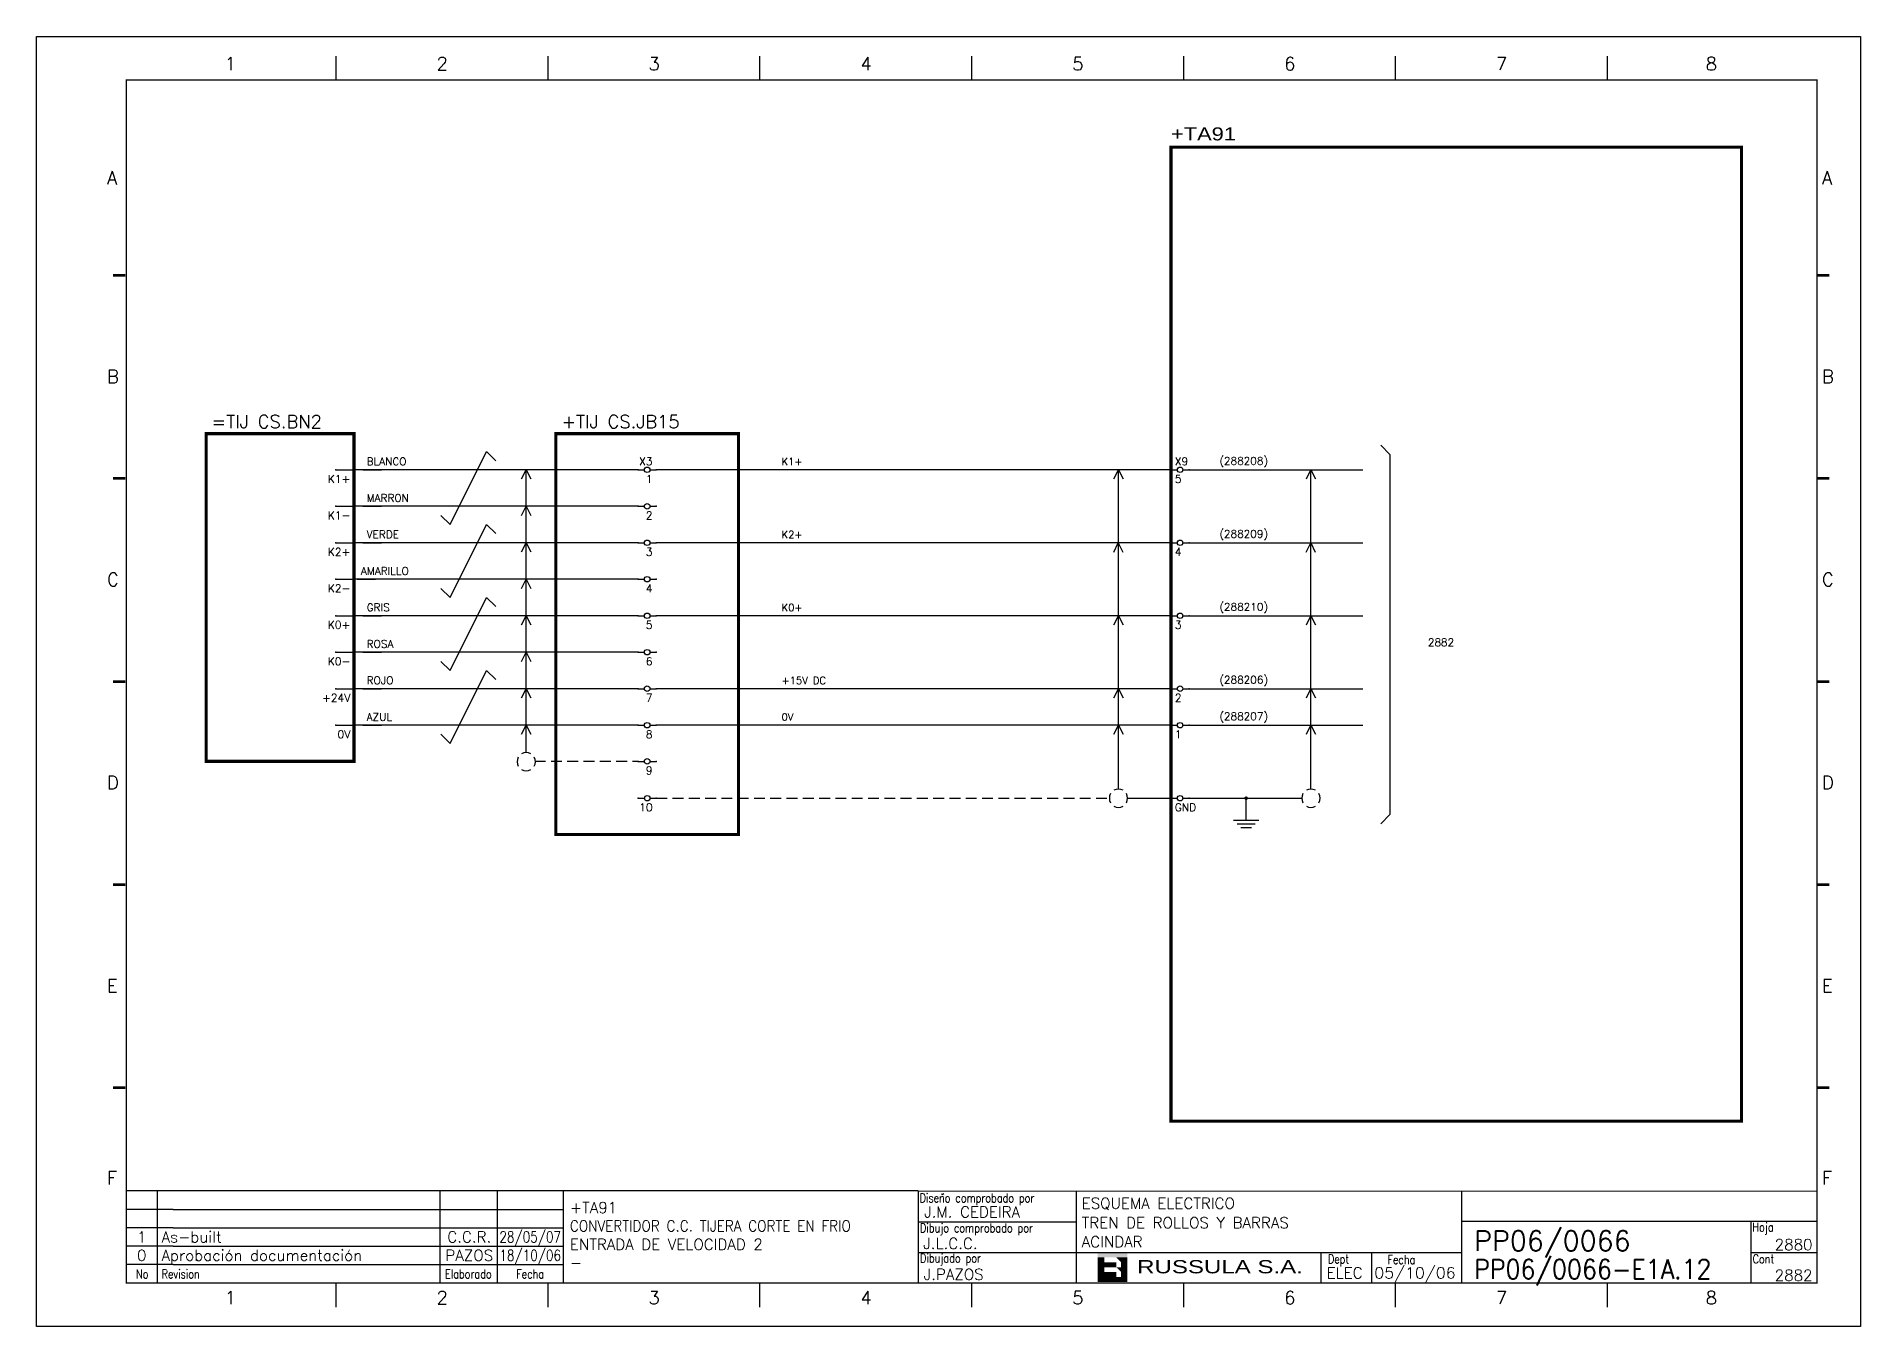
# Model space of a CAD drawing. Extents: x 3 to 423, y -4757 to 292.
# Drawn here: x 2.6 to 422.6, y -4163.2 to -3866.2 of the extents above; entities that cross this region are included whole.
import ezdxf
from ezdxf.enums import TextEntityAlignment as Align

# ---------------------------------------------------------------- set-up
doc = ezdxf.new("R2010")
doc.units = 0
doc.header["$LTSCALE"] = 10
doc.header["$MEASUREMENT"] = 0
doc.linetypes.add('DASHDOT', pattern=[1, 0.5, -0.25, 0, -0.25])
doc.linetypes.add('HIDDEN', pattern=[0.375, 0.25, -0.125])
doc.layers.get('0').update_dxf_attribs({"linetype": 'CONTINUOUS'})
for name, color, linetype in [('1', 7, 'CONTINUOUS'), ('10', 5, 'CONTINUOUS'), ('102', 7, 'CONTINUOUS'), ('2', 7, 'CONTINUOUS'), ('8', 1, 'CONTINUOUS'), ('9', 6, 'CONTINUOUS'), ('ATRIBUTOS', 6, 'CONTINUOUS'), ('DIBUJO', 7, 'CONTINUOUS'), ('NODE', 7, 'CONTINUOUS')]:
    doc.layers.add(name, color=color, linetype=linetype)
doc.styles.add('HELVETICA', font='HELV.SHX')
doc.styles.add('LABEL', font='SIMPLEX', dxfattribs={"width": 0.8, "height": 4})
doc.styles.add('ROMANS', font='romans')
doc.styles.get("Standard").update_dxf_attribs({"font": 'simplex'})

msp = doc.modelspace()

# ---------------------------------------------------------------- texts
at = {"layer": '2', "color": 6}
for s, height, p in [('=TIJ CS.BN2', 3.024, (42.95, -3956.43)), ('+TIJ CS.JB15', 3.024, (123.51, -3956.43)), ('(288208)', 1.764, (275.01, -3964.84)), ('(288209)', 1.764, (275.01, -3981.64)), ('(288210)', 1.764, (275.01, -3998.44)), ('(288206)', 1.764, (275.01, -4015.24)), ('(288207)', 1.764, (275.01, -4023.64))]:
    msp.add_text(s, height=height, dxfattribs=at).set_placement(p)
at = {"layer": '2', "color": 7, "style": 'ROMANS'}
for s, p in [('K1+', (174.2, -3964.96)), ('K2+', (174.2, -3981.76)), ('K0+', (174.2, -3998.56)), ('+15V DC', (174.2, -4015.36)), ('0V', (174.2, -4023.76))]:
    msp.add_text(s, height=1.68, dxfattribs=at).set_placement(p)
at = {"layer": '2', "color": 1}
msp.add_text('2882', height=1.764, dxfattribs=at).set_placement((323.01, -4006.62))

# ---------------------------------------------------------------- blocks, each defined once
blk = doc.blocks.new('newcajec')
at = {"layer": '1'}
for p, q in [((179.4, 20.85), (0.13, 20.85)), ((7, 20.85), (7, 0)), ((71, 20.85), (71, 0)), ((84, 20.85), (84, 0.09)), ((99, 20.85), (99, 0)), ((215.2, 20.8), (215.2, 0)), ((10.6, 16.64), (0, 16.64)), ((10.6, 16.64), (99, 16.64)), ((184.64, 20.18), (184.81, 20.01)), ((184.81, 20.01), (185.18, 20.25)), ((10.6, 12.48), (0, 12.48)), ((10.6, 12.48), (99, 12.48)), ((179.4, 13.87), (215.2, 13.87)), ((368, 14.06), (368, 0)), ((10.6, 8.32), (0, 8.32)), ((10.6, 8.32), (99, 8.32)), ((10.6, 4.16), (0, 4.16)), ((10.6, 4.16), (99, 4.16)), ((179.4, 6.93), (267.63, 6.93)), ((267.63, 6.93), (302.5, 6.93)), ((270.63, 6.91), (270.63, 0)), ((282.07, 6.93), (282.07, 0)), ((368, 6.93), (383, 6.93))]:
    blk.add_line(p, q, dxfattribs=at)
for points in [[(47.5, 272.5, 0.3, 0.3, 0), (47.5, 277.91, 0.3, 0.3, 0)], [(95.5, 272.5, 0.3, 0.3, 0), (95.5, 277.91, 0.3, 0.3, 0)], [(143.5, 272.5, 0.3, 0.3, 0), (143.5, 277.91, 0.3, 0.3, 0)], [(191.5, 272.5, 0.3, 0.3, 0), (191.5, 277.91, 0.3, 0.3, 0)], [(239.5, 272.5, 0.3, 0.3, 0), (239.5, 277.91, 0.3, 0.3, 0)], [(287.5, 272.5, 0.3, 0.3, 0), (287.5, 277.91, 0.3, 0.3, 0)], [(335.5, 272.5, 0.3, 0.3, 0), (335.5, 277.91, 0.3, 0.3, 0)], [(-2.99, 228.23, 0.6, 0.6, 0), (-0.18, 228.23, 0.6, 0.6, 0)], [(383.01, 228.23, 0.6, 0.6, 0), (385.82, 228.23, 0.6, 0.6, 0)], [(-2.99, 182.23, 0.6, 0.6, 0), (-0.18, 182.23, 0.6, 0.6, 0)], [(383.01, 182.23, 0.6, 0.6, 0), (385.82, 182.23, 0.6, 0.6, 0)], [(-2.99, 136.23, 0.6, 0.6, 0), (-0.18, 136.23, 0.6, 0.6, 0)], [(383.01, 136.23, 0.6, 0.6, 0), (385.82, 136.23, 0.6, 0.6, 0)], [(-2.99, 90.23, 0.6, 0.6, 0), (-0.18, 90.23, 0.6, 0.6, 0)], [(383.01, 90.23, 0.6, 0.6, 0), (385.82, 90.23, 0.6, 0.6, 0)], [(-2.99, 44.23, 0.6, 0.6, 0), (-0.18, 44.23, 0.6, 0.6, 0)], [(383.01, 44.23, 0.6, 0.6, 0), (385.82, 44.23, 0.6, 0.6, 0)], [(383, 20.8, 0.3, 0.3, 0), (179.4, 20.8, 0.3, 0.3, 0), (179.4, 0, 0.3, 0.3, 0)], [(302.5, 20.8, 0.3, 0.3, 0), (302.5, 0, 0.3, 0.3, 0)], [(302.5, 14, 0.3, 0.3, 0), (383, 14, 0.3, 0.3, 0)], [(47.5, -5.5, 0.3, 0.3, 0), (47.5, -0.09, 0.3, 0.3, 0)], [(95.5, -5.5, 0.3, 0.3, 0), (95.5, -0.09, 0.3, 0.3, 0)], [(143.5, -5.5, 0.3, 0.3, 0), (143.5, -0.09, 0.3, 0.3, 0)], [(191.5, -5.5, 0.3, 0.3, 0), (191.5, -0.09, 0.3, 0.3, 0)], [(239.5, -5.5, 0.3, 0.3, 0), (239.5, -0.09, 0.3, 0.3, 0)], [(287.5, -5.5, 0.3, 0.3, 0), (287.5, -0.09, 0.3, 0.3, 0)], [(335.5, -5.5, 0.3, 0.3, 0), (335.5, -0.09, 0.3, 0.3, 0)]]:
    blk.add_lwpolyline(points, format="xyseb", dxfattribs=at)
at = {"layer": '1', "const_width": 0.3}
blk.add_lwpolyline([(0, 0), (0, 272.5), (383, 272.5), (383, 0)], close=True, dxfattribs=at)
at = {"layer": '2', "color": 14}
for p, q in [((221.42, 4.69), (221.42, 5.81)), ((221.42, 2.47), (221.42, 3.58))]:
    blk.add_line(p, q, dxfattribs=at)
for points in [[(220.05, 5.81), (220.05, 6.92), (226.74, 5.81), (226.74, 6.92)], [(221.42, 2.47), (220.05, 2.47), (221.42, 5.81), (220.05, 5.81)], [(221.42, 4.69), (224.25, 4.69), (221.42, 3.58), (224.25, 3.58)], [(224.25, 5.81), (225.37, 5.81), (225.37, 4.69)], [(225.37, 5.81), (226.74, 5.81), (225.37, 1.35), (226.74, 1.35)], [(224.25, 0.24), (224.25, 2.47), (220.05, 0.24), (220.05, 2.47)], [(224.25, 3.58), (225.37, 3.58), (225.37, 2.47)], [(226.74, 1.35), (226.74, 0.24), (224.25, 1.35), (224.25, 0.24)]]:
    blk.add_solid(points, dxfattribs=at)
at = {"layer": '1', "style": 'ROMANS'}
for s, p in [('1', (22.29, 274.68)), ('2', (70.29, 274.68)), ('3', (118.29, 274.68)), ('4', (166.29, 274.68)), ('5', (214.29, 274.68)), ('6', (262.29, 274.68)), ('7', (310.29, 274.68)), ('8', (357.79, 274.68)), ('A', (-4.37, 248.84)), ('A', (384.13, 248.84)), ('B', (-4.37, 203.84)), ('B', (384.13, 203.84)), ('C', (-4.37, 157.84)), ('C', (384.13, 157.84)), ('D', (-4.37, 111.84)), ('D', (384.13, 111.84)), ('E', (-4.37, 65.84)), ('E', (384.13, 65.84)), ('F', (-4.37, 22.34)), ('F', (384.13, 22.34)), ('1', (22.29, -4.82)), ('2', (70.29, -4.82)), ('3', (118.29, -4.82)), ('4', (166.29, -4.82)), ('5', (214.29, -4.82)), ('6', (262.29, -4.82)), ('7', (310.29, -4.82)), ('8', (357.79, -4.82))]:
    blk.add_text(s, height=3, dxfattribs=at).set_placement(p)
at = {"layer": '1', "style": 'LABEL', "width": 0.8}
for s, p in [('Diseno comprobado por', (179.73, 18.27)), ('Dibujo comprobado por', (179.81, 11.47)), ('Hoja', (368.38, 11.66)), ('Dibujado por', (179.83, 4.64)), ('Fecha', (285.71, 4.3)), ('Cont', (368.43, 4.46)), ('No', (2.23, 1.05)), ('Revision', (8, 1.05))]:
    blk.add_text(s, height=2, dxfattribs=at).set_placement(p)
for s, p in [('Dept', (274.61, 4.44)), ('Elaborado', (77.5, 1.05)), ('Fecha', (91.5, 1.05))]:
    blk.add_text(s, height=2, dxfattribs=at).set_placement(p, align=Align.CENTER)
at = {"layer": '10', "style": 'ROMANS'}
for tag, p in [('REV41', (3.5, 18.74)), ('REV43', (77.7, 18.74)), ('REV31', (3.5, 14.58)), ('REV33', (77.7, 14.58)), ('REV21', (3.5, 10.42)), ('REV23', (77.7, 10.42)), ('REV11', (3.5, 6.27)), ('REV13', (77.7, 6.27))]:
    blk.add_attdef(tag, text='', height=2.5, dxfattribs=at).set_placement(p, align=Align.MIDDLE)
for tag, p, height in [('REV42', (8, 17.49), 2.5), ('SHEETNAME1', (100.5, 15.83), 2.5), ('DESIGNCHECK', (180.74, 14.83), 2.5), ('DOCUMENTTYPE', (216.43, 16.8), 2.5), ('NOTA', (305.32, 15.8), 3), ('REV32', (8, 13.33), 2.5), ('SHEETNAME2', (100.5, 11.67), 2.5), ('OBJECT', (216.43, 12.4), 2.5), ('REV22', (8, 9.17), 2.5), ('SHEETNAME3', (100.5, 7.51), 2.5), ('DRAWINGCHECK', (180.53, 7.71), 2.5), ('CUSTOMER', (216.43, 8.08), 2.5), ('ORDER', (305.32, 7.3), 4.5), ('REV12', (8, 5.01), 2.5), ('SHEETNAME4', (100.5, 3.35), 2.5), ('DOCUMENT_ID', (305.32, 0.93), 4.4), ('USER', (180.63, 0.71), 2.5), ('DEPARTMENT', (271.93, 1.05), 2.5)]:
    blk.add_attdef(tag, p, '', height=height, dxfattribs=at)
for tag, width, p, p2 in [('REV44', 1.221199, (84.53, 17.49), (98.48, 17.49)), ('REV34', 1.221199, (84.53, 13.33), (98.48, 13.33)), ('REV24', 1.221199, (84.53, 9.17), (98.48, 9.17)), ('REV14', 1.221199, (84.53, 5.01), (98.48, 5.01)), ('CREATED2', 7.039915, (282.71, 1.05), (301.14, 1.05))]:
    blk.add_attdef(tag, text='', height=2.5, dxfattribs=dict(at, width=width)).set_placement(p, p2, align=Align.FIT)
for tag, p in [('SHEET', (382, 7.43)), ('NEXTSHEET', (382, 0.5))]:
    blk.add_attdef(tag, text='', height=2.5, dxfattribs=at).set_placement(p, align=Align.RIGHT)
at = {"layer": 'DIBUJO', "color": 14, "style": 'HELVETICA', "width": 1.3}
blk.add_text('RUSSULA S.A.', height=3, dxfattribs=at).set_placement((229, 2.19))
blk = doc.blocks.new('NOD', base_point=(237.5, 170))
at = {"layer": 'NODE'}
blk.add_point((237.5, 170), dxfattribs=at)
blk = doc.blocks.new('$$PLL21')
blk.add_line((-2.5, 0), (2.5, 0))
at = {"layer": '2'}
for p in [(-2.5, 0), (2.5, 0)]:
    blk.add_blockref('NOD', p, dxfattribs=at)
at = {"layer": '8'}
blk.add_attdef('*A', (-1.5, -3.575), '', height=2.15, dxfattribs=at)
at = {"layer": '9'}
blk.add_attdef('ID', (-1.5, 1.25), '', height=2.15, dxfattribs=at)
blk = doc.blocks.new('$$PLR12')
blk.add_line((-2.5, 0), (2.5, 0))
at = {"layer": '2'}
for p in [(-2.5, 0), (2.5, 0)]:
    blk.add_blockref('NOD', p, dxfattribs=at)
at = {"layer": '8'}
blk.add_attdef('*A', text='', height=2.15, dxfattribs=at).set_placement((1.5, -3.575), align=Align.RIGHT)
at = {"layer": '9'}
blk.add_attdef('ID', text='', height=2.15, dxfattribs=at).set_placement((1.5, 1.25), align=Align.RIGHT)
blk = doc.blocks.new('$$PLR12C')
for p, q in [((-2.5, 0), (-0.75, 0)), ((0.75, 0), (2.5, 0))]:
    blk.add_line(p, q)
at = {"layer": '2'}
blk.add_circle((0, 0), 0.75, dxfattribs=at)
for p in [(-2.5, 0), (2.5, 0)]:
    blk.add_blockref('NOD', p, dxfattribs=at)
at = {"layer": '8'}
blk.add_attdef('*A', text='', height=2.15, dxfattribs=at).set_placement((1.5, -3.575), align=Align.RIGHT)
at = {"layer": '9'}
blk.add_attdef('ID', text='', height=2.15, dxfattribs=at).set_placement((1.5, 1.25), align=Align.RIGHT)
blk = doc.blocks.new('$030107')
at = {"layer": '102'}
for start, end in [(150, 210), (60, 120), (330, 30), (240, 300)]:
    blk.add_arc((0, 0), 2.5, start, end, dxfattribs=at)
blk = doc.blocks.new('ITEM')
at = {"layer": 'ATRIBUTOS', "style": 'HELVETICA', "width": 1.2}
blk.add_attdef('ITEM', (0, 1.25), '', height=2.5, dxfattribs=at)
blk = doc.blocks.new('$$PLL21C')
for p, q in [((-2.5, 0), (-0.75, 0)), ((0.75, 0), (2.5, 0))]:
    blk.add_line(p, q)
at = {"layer": '2'}
blk.add_circle((0, 0), 0.75, dxfattribs=at)
for p in [(-2.5, 0), (2.5, 0)]:
    blk.add_blockref('NOD', p, dxfattribs=at)
at = {"layer": '8'}
blk.add_attdef('*A', (-1.5, -3.575), '', height=2.15, dxfattribs=at)
at = {"layer": '9'}
blk.add_attdef('ID', (-1.5, 1.25), '', height=2.15, dxfattribs=at)
blk = doc.blocks.new('$021501')
at = {"layer": '2'}
for p, q in [((0, -6), (0, 0)), ((-3.5, -6), (3.5, -6)), ((-2.5, -7), (2.5, -7)), ((-1.5, -8), (1.5, -8))]:
    blk.add_line(p, q, dxfattribs=at)
blk.add_blockref('NOD', (0, 0), dxfattribs=at)

# ---------------------------------------------------------------- linework, layer by layer
at = {"layer": '2', "color": 7}
for p, q in [((314.28, -3962.47), (312.18, -3960.37)), ((97.87, -3978.61), (106.27, -3961.81)), ((106.27, -3961.81), (108.37, -3963.91)), ((314.28, -3962.47), (314.28, -4045.4)), ((141.15, -3966.01), (75.75, -3966.01)), ((114.35, -3968.11), (115.4, -3966.01)), ((115.4, -4031.11), (115.4, -3966.01)), ((115.4, -3966.01), (116.45, -3968.11)), ((205.95, -3966.01), (145.35, -3966.01)), ((263.87, -3966.01), (205.95, -3966.01)), ((250.72, -3968.11), (251.77, -3966.01)), ((251.77, -4039.52), (251.77, -3966.01)), ((251.77, -3966.01), (252.82, -3968.11)), ((268.07, -3966.01), (308.07, -3966.01)), ((295.03, -3968.11), (296.08, -3966.01)), ((296.08, -4039.52), (296.08, -3966.01)), ((296.08, -3966.01), (297.13, -3968.11)), ((141.15, -3974.41), (75.75, -3974.41)), ((95.77, -3976.51), (97.87, -3978.61)), ((114.35, -3976.51), (115.4, -3974.41)), ((115.4, -3974.41), (116.45, -3976.51)), ((97.87, -3995.41), (106.27, -3978.61)), ((106.27, -3978.61), (108.37, -3980.71)), ((141.15, -3982.81), (75.75, -3982.81)), ((114.35, -3984.91), (115.4, -3982.81)), ((115.4, -3982.81), (116.45, -3984.91)), ((205.95, -3982.81), (145.35, -3982.81)), ((263.87, -3982.81), (205.95, -3982.81)), ((250.69, -3984.96), (251.74, -3982.86)), ((251.74, -3982.86), (252.79, -3984.96)), ((268.07, -3982.81), (308.07, -3982.81)), ((295, -3984.96), (296.05, -3982.86)), ((296.05, -3982.86), (297.1, -3984.96)), ((141.15, -3991.21), (75.75, -3991.21)), ((95.77, -3993.31), (97.87, -3995.41)), ((114.35, -3993.31), (115.4, -3991.21)), ((115.4, -3991.21), (116.45, -3993.31)), ((97.87, -4012.21), (106.27, -3995.41)), ((106.27, -3995.41), (108.37, -3997.51)), ((141.15, -3999.61), (75.75, -3999.61)), ((114.35, -4001.71), (115.4, -3999.61)), ((115.4, -3999.61), (116.45, -4001.71)), ((205.95, -3999.61), (145.35, -3999.61)), ((263.87, -3999.61), (205.95, -3999.61)), ((250.72, -4001.71), (251.77, -3999.61)), ((251.77, -3999.61), (252.82, -4001.71)), ((268.07, -3999.61), (308.07, -3999.61)), ((295.03, -4001.71), (296.08, -3999.61)), ((296.08, -3999.61), (297.13, -4001.71)), ((141.15, -4008.01), (75.75, -4008.01)), ((95.77, -4010.11), (97.87, -4012.21)), ((114.35, -4010.11), (115.4, -4008.01)), ((115.4, -4008.01), (116.45, -4010.11)), ((97.87, -4029.01), (106.27, -4012.21)), ((106.27, -4012.21), (108.37, -4014.31)), ((141.15, -4016.41), (75.75, -4016.41)), ((114.35, -4018.51), (115.4, -4016.41)), ((115.4, -4016.41), (116.45, -4018.51)), ((205.95, -4016.41), (145.35, -4016.41)), ((263.87, -4016.41), (205.95, -4016.41)), ((250.72, -4018.51), (251.77, -4016.41)), ((251.77, -4016.41), (252.82, -4018.51)), ((268.07, -4016.41), (308.07, -4016.41)), ((295.03, -4018.51), (296.08, -4016.41)), ((296.08, -4016.41), (297.13, -4018.51)), ((141.15, -4024.81), (75.75, -4024.81)), ((95.77, -4026.91), (97.87, -4029.01)), ((114.35, -4026.91), (115.4, -4024.81)), ((115.4, -4024.81), (116.45, -4026.91)), ((205.95, -4024.81), (145.35, -4024.81)), ((263.87, -4024.81), (205.95, -4024.81)), ((250.72, -4026.91), (251.77, -4024.81)), ((251.77, -4024.81), (252.82, -4026.91)), ((268.07, -4024.81), (308.07, -4024.81)), ((295.03, -4026.91), (296.08, -4024.81)), ((296.08, -4024.81), (297.13, -4026.91)), ((253.87, -4041.62), (263.87, -4041.62)), ((268.07, -4041.62), (293.98, -4041.62)), ((314.28, -4045.4), (312.18, -4047.5))]:
    msp.add_line(p, q, dxfattribs=at)
at = {"layer": '2', "color": 7, "linetype": 'HIDDEN'}
for p, q in [((117.36, -4033.12), (141.2, -4033.12)), ((145.36, -4041.62), (249.67, -4041.62))]:
    msp.add_line(p, q, dxfattribs=at)
at = {"layer": '2', "color": 3, "linetype": 'DASHDOT'}
for points in [[(263.87, -3891.73, 0.706, 0.706, 0), (395.26, -3891.73, 0.706, 0.706, 0), (395.26, -4116, 0.706, 0.706, 0), (263.87, -4116, 0.706, 0.706, 0), (263.87, -3891.73, 0.706, 0.706, 0)], [(41.69, -3957.69, 0.706, 0.706, 0), (75.75, -3957.69, 0.706, 0.706, 0), (75.75, -4033.13, 0.706, 0.706, 0), (41.69, -4033.13, 0.706, 0.706, 0), (41.69, -3957.69, 0.706, 0.706, 0)], [(122.25, -3957.69, 0.706, 0.706, 0), (164.25, -3957.69, 0.706, 0.706, 0), (164.25, -4049.96, 0.706, 0.706, 0), (122.25, -4049.96, 0.706, 0.706, 0), (122.25, -3957.69, 0.706, 0.706, 0)]]:
    msp.add_lwpolyline(points, format="xyseb", dxfattribs=at)
at = {"layer": '2', "color": 7}
msp.add_lwpolyline([(280.96, -4041.62, 0.42, 0.42, 1), (281.38, -4041.62, 0.42, 0.42, 1)], format="xyseb", close=True, dxfattribs=at)
at = {"layer": 'DIBUJO'}
msp.add_lwpolyline([(2.63, -3866.25), (422.63, -3866.25), (422.63, -4163.25), (2.63, -4163.25), (2.63, -3866.25)], dxfattribs=at)

# ---------------------------------------------------------------- block references
at = {"layer": '2', "color": 7}
ref = msp.add_blockref('newcajec', (23.31, -4153.23), dxfattribs=dict(at, xscale=1.016442892079965, yscale=1.016442892079965, zscale=1.016442892079965))
ref.add_attrib('REV24', '28/05/07', dxfattribs={"layer": '10', "height": 2.541, "style": 'ROMANS', "width": 0.728168}).set_placement((109.23, -4143.9), (123.41, -4143.9), align=Align.FIT)
ref.add_attrib('SHEETNAME3', 'ENTRADA DE VELOCIDAD 2', (125.46, -4145.6), dxfattribs={"layer": '10', "height": 2.5411, "style": 'ROMANS'})
ref.add_attrib('SHEETNAME2', 'CONVERTIDOR C.C. TIJERA CORTE EN FRIO', (125.46, -4141.37), dxfattribs={"layer": '10', "height": 2.5411, "style": 'ROMANS', "width": 0.9})
ref.add_attrib('SHEETNAME1', '+TA91', (125.46, -4137.14), dxfattribs={"layer": '10', "height": 2.541, "style": 'ROMANS'})
ref.add_attrib('USER', 'J.PAZOS', (206.91, -4152.51), dxfattribs={"layer": '10', "height": 2.541, "style": 'ROMANS'})
ref.add_attrib('DRAWINGCHECK', 'J.L.C.C.', (206.81, -4145.39), dxfattribs={"layer": '10', "height": 2.541, "style": 'ROMANS'})
ref.add_attrib('DESIGNCHECK', 'J.M. CEDEIRA', (207.02, -4138.15), dxfattribs={"layer": '10', "height": 2.5411, "style": 'ROMANS'})
ref.add_attrib('REV22', 'As-built', (31.44, -4143.9), dxfattribs={"layer": '10', "height": 2.541, "style": 'ROMANS'})
ref.add_attrib('REV12', 'Aprobación documentación', (31.44, -4148.13), dxfattribs={"layer": '10', "height": 2.5411, "style": 'ROMANS'})
ref.add_attrib('REV21', '1', dxfattribs={"layer": '10', "height": 2.54, "style": 'ROMANS'}).set_placement((26.87, -4142.63), align=Align.MIDDLE)
ref.add_attrib('REV11', '0', dxfattribs={"layer": '10', "height": 2.54, "style": 'ROMANS'}).set_placement((26.87, -4146.86), align=Align.MIDDLE)
ref.add_attrib('SHEETNAME4', '-', (125.46, -4149.83), dxfattribs={"layer": '10', "height": 2.54, "style": 'ROMANS'})
ref.add_attrib('REV14', '18/10/06', dxfattribs={"layer": '10', "height": 2.541, "style": 'ROMANS', "width": 0.728168}).set_placement((109.23, -4148.13), (123.41, -4148.13), align=Align.FIT)
ref.add_attrib('REV23', 'C.C.R.', dxfattribs={"layer": '10', "height": 2.541, "style": 'ROMANS'}).set_placement((102.29, -4142.63), align=Align.MIDDLE)
ref.add_attrib('REV13', 'PAZOS', dxfattribs={"layer": '10', "height": 2.541, "style": 'ROMANS'}).set_placement((102.29, -4146.86), align=Align.MIDDLE)
ref.add_attrib('DOCUMENT_ID', 'PP06/0066-E1A.12', (333.65, -4152.28), dxfattribs={"layer": '10', "height": 4.4723, "style": 'ROMANS', "width": 0.9})
ref.add_attrib('ORDER', 'PP06/0066', (333.65, -4145.81), dxfattribs={"layer": '10', "height": 4.574, "style": 'ROMANS'})
ref.add_attrib('CUSTOMER', 'ACINDAR', (243.3, -4145.01), dxfattribs={"layer": '10', "height": 2.541, "style": 'ROMANS'})
ref.add_attrib('OBJECT', 'TREN DE ROLLOS Y BARRAS', (243.3, -4140.62), dxfattribs={"layer": '10', "height": 2.5411, "style": 'ROMANS'})
ref.add_attrib('DOCUMENTTYPE', 'ESQUEMA ELECTRICO', (243.3, -4136.15), dxfattribs={"layer": '10', "height": 2.5411, "style": 'ROMANS'})
ref.add_attrib('CREATED2', '05/10/06', dxfattribs={"layer": '10', "height": 2.541, "style": 'ROMANS', "width": 0.961976}).set_placement((310.67, -4152.17), (329.41, -4152.17), align=Align.FIT)
ref.add_attrib('DEPARTMENT', 'ELEC', (299.71, -4152.17), dxfattribs={"layer": '10', "height": 2.541, "style": 'ROMANS'})
ref.add_attrib('NEXTSHEET', '2882', dxfattribs={"layer": '10', "height": 2.541, "style": 'ROMANS'}).set_placement((411.59, -4152.72), align=Align.RIGHT)
ref.add_attrib('SHEET', '2880', dxfattribs={"layer": '10', "height": 2.541, "style": 'ROMANS'}).set_placement((411.59, -4145.67), align=Align.RIGHT)
at = {"layer": '2', "color": 6}
ref = msp.add_blockref('ITEM', (263.87, -3891.14), dxfattribs=dict(at, xscale=0.7811502160147938, yscale=0.7811502160147938, zscale=0.7811502160147938))
ref.add_attrib('ITEM', '+TA91', (263.87, -3890.17), dxfattribs={"layer": 'ATRIBUTOS', "height": 3, "style": 'HELVETICA', "width": 1.2})
at = {"layer": '2'}
ref = msp.add_blockref('$$PLL21', (79.91, -3966.01), dxfattribs=dict(at, xscale=0.8231999999999857, yscale=0.8231999999999857, zscale=0.8231999999999857))
ref.add_attrib('ID', 'BLANCO', (78.67, -3964.98), dxfattribs={"layer": '9', "height": 1.77})
at = {"layer": '2', "color": 7}
for name, p, xscale, yscale, zscale, values in [('$$PLR12C', (143.25, -3966.01), 0.839999999999975, 0.839999999999975, 0.839999999999975, {'ID': 'X3', '*A': '1'}), ('$$PLL21C', (265.97, -3966.01), 0.8400000000000318, 0.8400000000000318, 0.8400000000000318, {'ID': 'X9', '*A': '5'}), ('$$PLR12', (73.65, -3966.01), 0.839999999999975, 0.839999999999975, 0.839999999999975, {'*A': 'K1+'}), ('$$PLR12', (73.65, -3974.41), 0.839999999999975, 0.839999999999975, 0.839999999999975, {'*A': 'K1-'}), ('$$PLR12C', (143.25, -3974.41), 0.839999999999975, 0.839999999999975, 0.839999999999975, {'*A': '2'}), ('$$PLR12', (73.65, -3982.81), 0.839999999999975, 0.839999999999975, 0.839999999999975, {'*A': 'K2+'}), ('$$PLR12C', (143.25, -3982.81), 0.839999999999975, 0.839999999999975, 0.839999999999975, {'*A': '3'}), ('$$PLL21C', (265.97, -3982.81), 0.8400000000000318, 0.8400000000000318, 0.8400000000000318, {'*A': '4'}), ('$$PLR12', (73.65, -3991.21), 0.839999999999975, 0.839999999999975, 0.839999999999975, {'*A': 'K2-'}), ('$$PLR12C', (143.25, -3991.21), 0.839999999999975, 0.839999999999975, 0.839999999999975, {'*A': '4'}), ('$$PLR12', (73.65, -3999.61), 0.839999999999975, 0.839999999999975, 0.839999999999975, {'*A': 'K0+'}), ('$$PLR12C', (143.25, -3999.61), 0.839999999999975, 0.839999999999975, 0.839999999999975, {'*A': '5'}), ('$$PLL21C', (265.97, -3999.61), 0.8400000000000318, 0.8400000000000318, 0.8400000000000318, {'*A': '3'}), ('$$PLR12', (73.65, -4008.01), 0.839999999999975, 0.839999999999975, 0.839999999999975, {'*A': 'K0-'}), ('$$PLR12C', (143.25, -4008.01), 0.839999999999975, 0.839999999999975, 0.839999999999975, {'*A': '6'}), ('$$PLR12', (73.65, -4016.41), 0.839999999999975, 0.839999999999975, 0.839999999999975, {'*A': '+24V'}), ('$$PLR12C', (143.25, -4016.41), 0.839999999999975, 0.839999999999975, 0.839999999999975, {'*A': '7'}), ('$$PLL21C', (265.97, -4016.41), 0.8400000000000318, 0.8400000000000318, 0.8400000000000318, {'*A': '2'}), ('$$PLR12', (73.65, -4024.81), 0.839999999999975, 0.839999999999975, 0.839999999999975, {'*A': '0V'}), ('$$PLR12C', (143.25, -4024.81), 0.839999999999975, 0.839999999999975, 0.839999999999975, {'*A': '8'}), ('$$PLL21C', (265.97, -4024.81), 0.8400000000000318, 0.8400000000000318, 0.8400000000000318, {'*A': '1'}), ('$$PLR12C', (143.25, -4033.13), 0.839999999999975, 0.839999999999975, 0.839999999999975, {'*A': '9'}), ('$$PLR12C', (143.26, -4041.62), 0.839999999999975, 0.839999999999975, 0.839999999999975, {'*A': '10'}), ('$$PLL21C', (265.97, -4041.62), 0.8400000000000318, 0.8400000000000318, 0.8400000000000318, {'*A': 'GND'})]:
    msp.add_blockref(name, p, dxfattribs=dict(at, xscale=xscale, yscale=yscale, zscale=zscale)).add_auto_attribs(values)
at = {"layer": '2'}
ref = msp.add_blockref('$$PLL21', (79.91, -3974.41), dxfattribs=dict(at, xscale=0.8231999999999857, yscale=0.8231999999999857, zscale=0.8231999999999857))
ref.add_attrib('ID', 'MARRON', (78.67, -3973.38), dxfattribs={"layer": '9', "height": 1.77})
ref = msp.add_blockref('$$PLL21', (79.91, -3982.81), dxfattribs=dict(at, xscale=0.8231999999999857, yscale=0.8231999999999857, zscale=0.8231999999999857))
ref.add_attrib('ID', 'VERDE', (78.67, -3981.78), dxfattribs={"layer": '9', "height": 1.77})
ref = msp.add_blockref('$$PLL21', (78.58, -3991.21), dxfattribs=dict(at, xscale=0.8231999999999857, yscale=0.8231999999999857, zscale=0.8231999999999857))
ref.add_attrib('ID', 'AMARILLO', (77.35, -3990.18), dxfattribs={"layer": '9', "height": 1.77})
ref = msp.add_blockref('$$PLL21', (79.91, -3999.61), dxfattribs=dict(at, xscale=0.8231999999999857, yscale=0.8231999999999857, zscale=0.8231999999999857))
ref.add_attrib('ID', 'GRIS', (78.67, -3998.58), dxfattribs={"layer": '9', "height": 1.77})
ref = msp.add_blockref('$$PLL21', (79.91, -4008.01), dxfattribs=dict(at, xscale=0.8231999999999857, yscale=0.8231999999999857, zscale=0.8231999999999857))
ref.add_attrib('ID', 'ROSA', (78.67, -4006.98), dxfattribs={"layer": '9', "height": 1.77})
ref = msp.add_blockref('$$PLL21', (79.91, -4016.41), dxfattribs=dict(at, xscale=0.8231999999999857, yscale=0.8231999999999857, zscale=0.8231999999999857))
ref.add_attrib('ID', 'ROJO', (78.67, -4015.38), dxfattribs={"layer": '9', "height": 1.77})
ref = msp.add_blockref('$$PLL21', (79.91, -4024.81), dxfattribs=dict(at, xscale=0.8231999999999857, yscale=0.8231999999999857, zscale=0.8231999999999857))
ref.add_attrib('ID', 'AZUL', (78.67, -4023.78), dxfattribs={"layer": '9', "height": 1.77})
at = {"layer": '2', "color": 7}
for name, p, xscale, yscale, zscale in [('$030107', (115.4, -4033.21), 0.839999999999975, 0.839999999999975, 0.839999999999975), ('$030107', (251.77, -4041.62), 0.8400000000000318, 0.8400000000000318, 0.8400000000000318), ('$030107', (296.08, -4041.62), 0.8400000000000318, 0.8400000000000318, 0.8400000000000318), ('$021501', (281.17, -4041.62), 0.8400000000000318, 0.8400000000000318, 0.8400000000000318)]:
    msp.add_blockref(name, p, dxfattribs=dict(at, xscale=xscale, yscale=yscale, zscale=zscale))

msp.set_redraw_order([(e.dxf.handle, doc.entitydb.next_handle()) for e in msp.query("TEXT MTEXT ATTDEF DIMENSION ARC_DIMENSION")])  # texts and dimensions are drawn at this point

doc.saveas('drawing.dxf')
